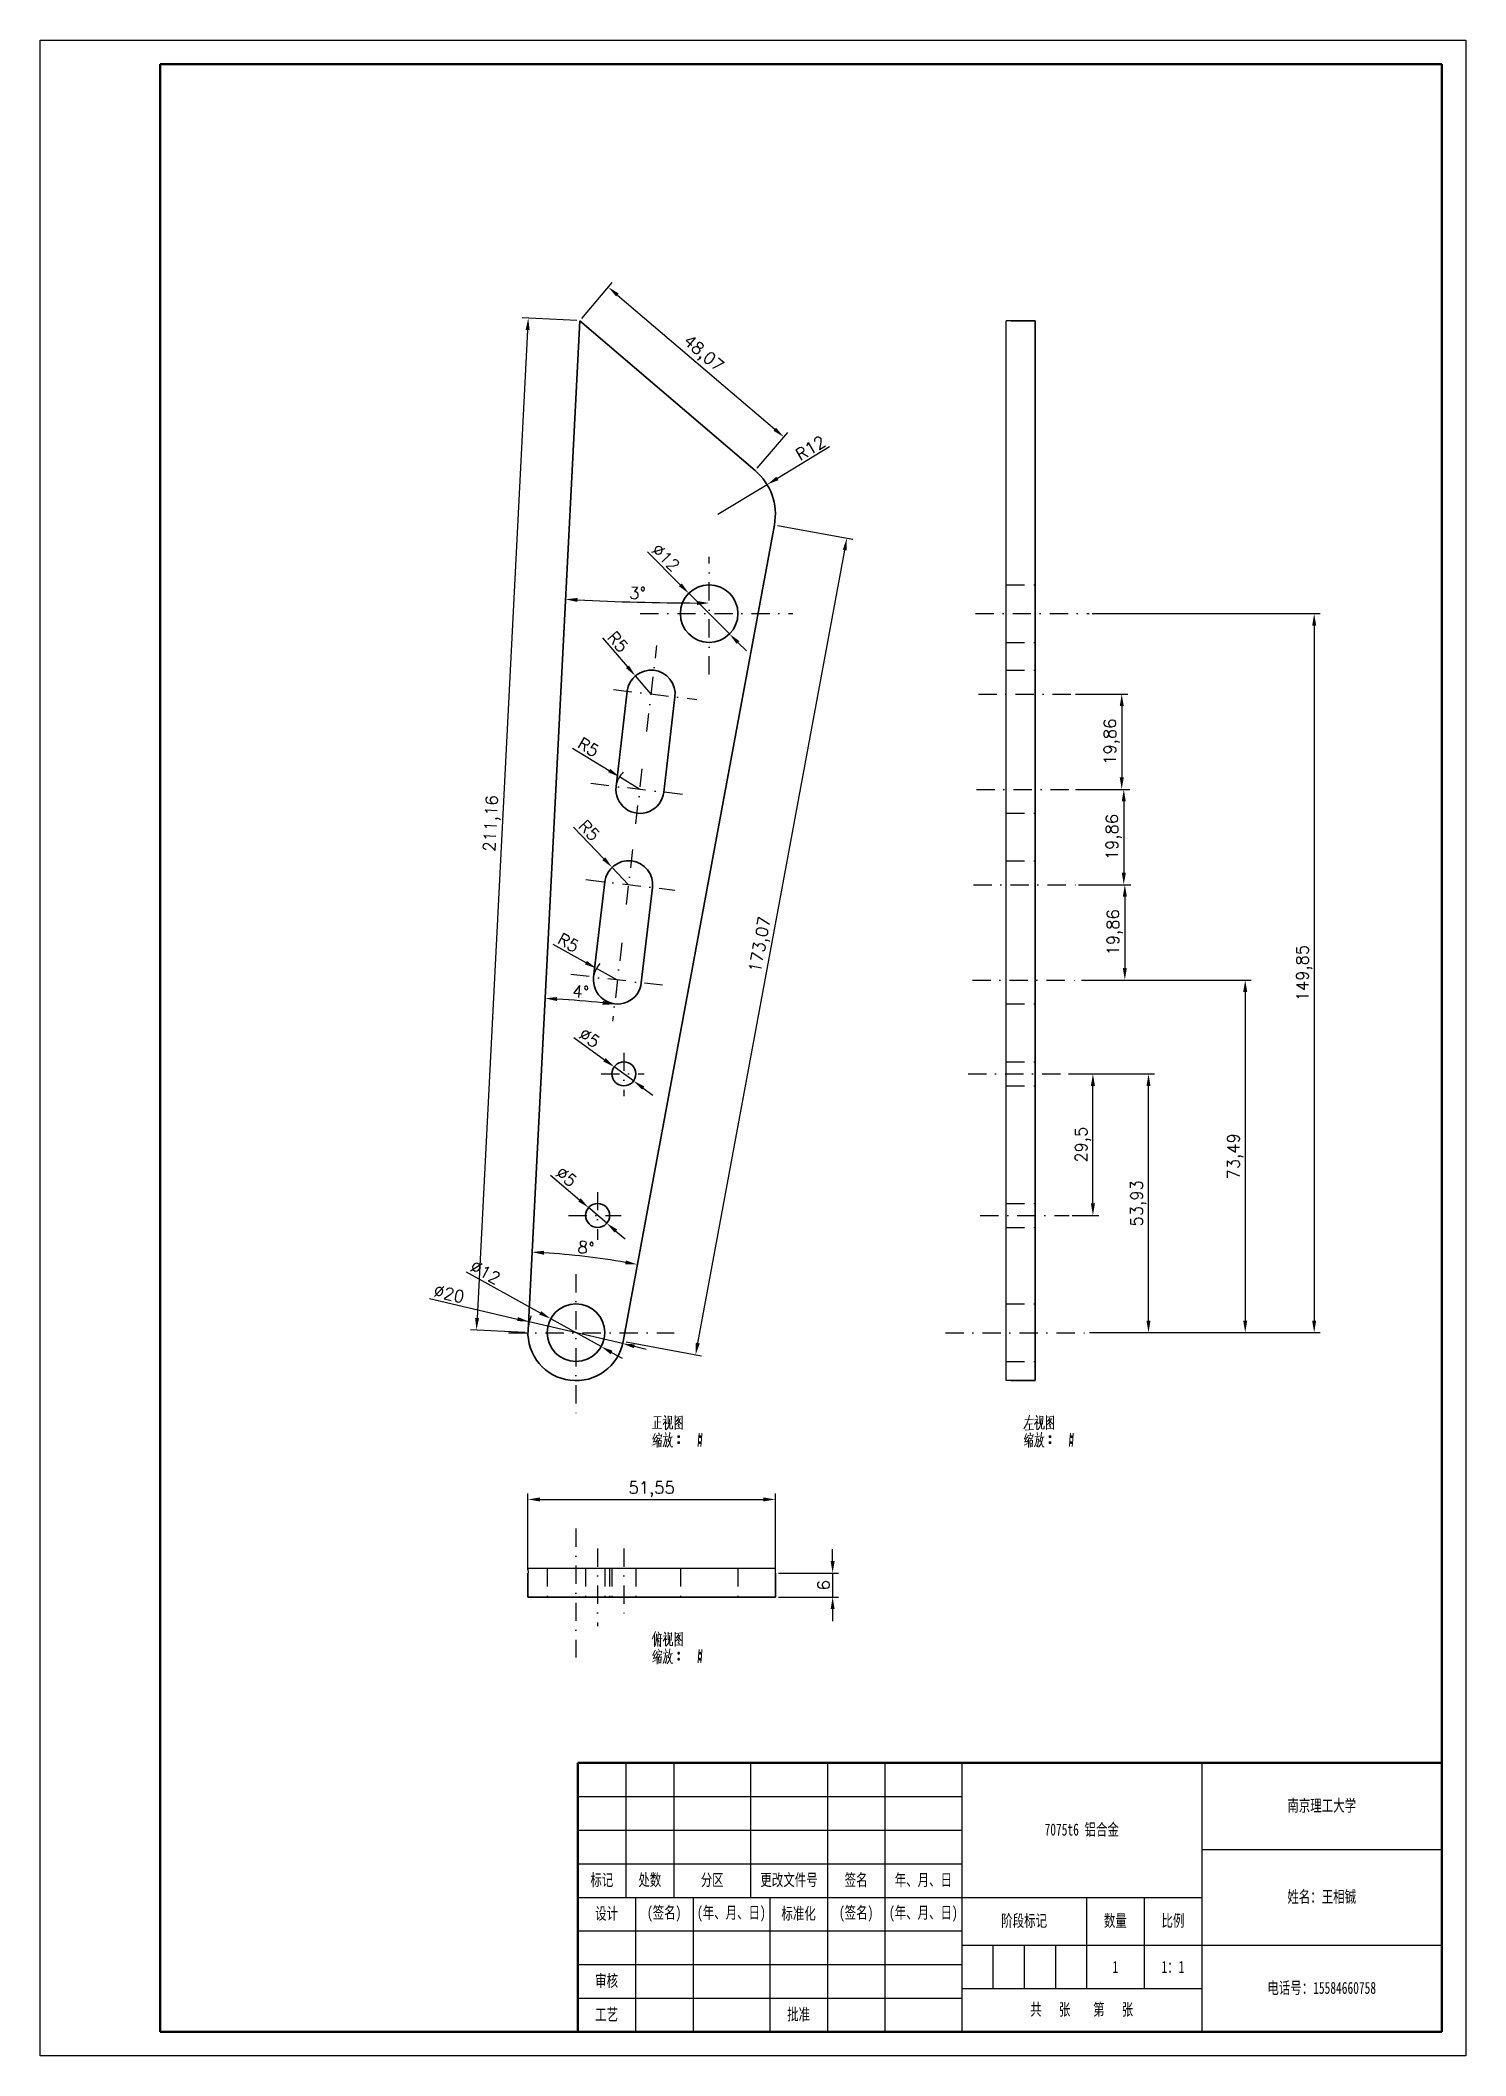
# Model space of a CAD drawing. Header units: millimetres. Extents: x 2279 to 2576, y 934 to 1354.
import ezdxf

# ---------------------------------------------------------------- set-up
doc = ezdxf.new("R2010")
doc.units = ezdxf.units.MM
doc.header["$LTSCALE"] = 0.3
doc.linetypes.add('DASHDOT', pattern=[25.4, 12.7, -6.35, 0, -6.35])
doc.linetypes.add('DASHED', pattern=[19.05, 12.7, -6.35])
for name, color, linetype, lineweight in [('尺寸线', 3, 'Continuous', 25), ('粗实线', 7, 'Continuous', 50), ('细实线', 7, 'Continuous', 25), ('细文本', 7, 'Continuous', 25), ('细点画线', 1, 'DASHDOT', 25), ('虚线', 2, 'DASHED', 25)]:
    doc.layers.add(name, color=color, linetype=linetype, lineweight=lineweight)
doc.styles.add('NUT Standard', font='simfang.ttf', dxfattribs={"width": 0.7, "height": 2.5})
doc.styles.get("Standard").update_dxf_attribs({"font": 'txt', "bigfont": 'gbcbig.shx'})
doc.dimstyles.new('ISO-25', dxfattribs={"dimtxt": 2.5, "dimasz": 2.5, "dimexe": 1.25, "dimexo": 0.625, "dimtad": 1, "dimtxsty": 'Standard', "dimcen": 2.5, "dimadec": 0, "dimazin": 0, "dimtfac": 1, "dimtmove": 0, "dimatfit": 3, "dimfxl": 1, "dimarcsym": 0})

msp = doc.modelspace()

# ---------------------------------------------------------------- texts
at = {"layer": '粗实线', "char_height": 2.5, "attachment_point": 5, "style": 'NUT Standard'}
for s, insert in [('\\pxqc;{\\fFangSong|b0|i0|c134|p49;1}', (2502.709, 952.559)), ('\\pxqc;{\\fFangSong|b0|i0|c134|p49;1：1}', (2514.709, 952.559))]:
    msp.add_mtext_dynamic_manual_height_columns(s, width=12, gutter_width=12.5, heights=[0], dxfattribs=dict(at, insert=insert))
at = {"layer": '粗实线', "char_height": 2.5, "width": 12, "attachment_point": 5, "style": 'NUT Standard'}
for s, insert in [('工艺', (2396.709, 942.559)), ('批准', (2436.709, 942.559))]:
    msp.add_mtext(s, dxfattribs=dict(at, insert=insert))
at = {"layer": '细文本', "char_height": 2.5, "attachment_point": 5, "style": 'NUT Standard'}
for s, insert, width in [('{\\fFangSong|b0|i0|c134|p49;南京理工大学}', (2545.709, 986.059), 50), ('7075t6 铝合金', (2495.709, 981.059), 50), ('标记', (2395.709, 970.559), 10), ('处数', (2405.709, 970.559), 10), ('分区', (2418.709, 970.559), 16), ('更改文件号', (2434.709, 970.559), 16), ('签名', (2448.709, 970.559), 12), ('年、月、日', (2462.709, 970.559), 16), ('姓名：王相铖', (2545.709, 967.059), 50), ('设计', (2396.709, 963.559), 12), ('(签名)', (2408.709, 963.559), 12), ('(年、月、日)', (2422.709, 963.559), 16), ('标准化', (2436.709, 963.559), 12), ('(签名)', (2448.709, 963.559), 12), ('(年、月、日)', (2462.709, 963.559), 16), ('阶段标记', (2483.709, 962.059), 26), ('数量', (2502.709, 962.059), 12), ('比例', (2514.709, 962.059), 12), ('审核', (2396.709, 949.559), 12), ('电话号：15584660758', (2545.709, 948.059), 50), ('共   张    第   张', (2495.709, 943.559), 50)]:
    msp.add_mtext(s, dxfattribs=dict(at, insert=insert, width=width))

# ---------------------------------------------------------------- blocks, each defined once
blk = doc.blocks.new('*D9')
at = {"layer": 'Defpoints', "color": 0, "transparency": 16777216}
for p in [(2385.07, 1087.64), (2395.57, 1081.83)]:
    blk.add_point(p, dxfattribs=at)
at = {"layer": '尺寸线', "color": 0, "lineweight": -2, "transparency": 16777216}
for p, q in [((2367.42, 1097.41), (2382.88, 1088.85)), ((2395.57, 1081.83), (2385.07, 1087.64)), ((2397.75, 1080.62), (2399.94, 1079.41))]:
    blk.add_line(p, q, dxfattribs=at)
at = {"layer": '尺寸线', "color": 0, "transparency": 16777216}
for points in [[(2383.08, 1089.22), (2382.68, 1088.49), (2385.07, 1087.64)], [(2397.95, 1080.98), (2397.55, 1080.25), (2395.57, 1081.83)]]:
    blk.add_solid(points, dxfattribs=at)
at = {"layer": '尺寸线', "color": 0, "transparency": 16777216, "insert": (2371.43, 1097.34), "char_height": 2.5, "attachment_point": 5, "rotation": 331.0283}
blk.add_mtext('∅12', dxfattribs=at)
blk = doc.blocks.new('*D10')
at = {"layer": 'Defpoints', "color": 0, "transparency": 16777216}
for p in [(2392.94, 1110.79), (2396.74, 1107.54)]:
    blk.add_point(p, dxfattribs=at)
at = {"layer": '尺寸线', "color": 0, "lineweight": -2, "transparency": 16777216}
for p, q in [((2385.03, 1117.57), (2391.04, 1112.42)), ((2396.74, 1107.54), (2392.94, 1110.79)), ((2398.64, 1105.91), (2400.54, 1104.28))]:
    blk.add_line(p, q, dxfattribs=at)
at = {"layer": '尺寸线', "color": 0, "transparency": 16777216}
for points in [[(2391.32, 1112.73), (2390.77, 1112.1), (2392.94, 1110.79)], [(2398.91, 1106.23), (2398.37, 1105.59), (2396.74, 1107.54)]]:
    blk.add_solid(points, dxfattribs=at)
at = {"layer": '尺寸线', "color": 0, "transparency": 16777216, "insert": (2388.31, 1117.23), "char_height": 2.5, "attachment_point": 5, "rotation": 319.4003}
blk.add_mtext('∅5', dxfattribs=at)
blk = doc.blocks.new('*D11')
at = {"layer": 'Defpoints', "color": 0, "transparency": 16777216}
for p in [(2398.28, 1140.13), (2402.33, 1137.19)]:
    blk.add_point(p, dxfattribs=at)
at = {"layer": '尺寸线', "color": 0, "lineweight": -2, "transparency": 16777216}
for p, q in [((2389.85, 1146.25), (2396.26, 1141.6)), ((2402.33, 1137.19), (2398.28, 1140.13)), ((2404.35, 1135.72), (2406.37, 1134.26))]:
    blk.add_line(p, q, dxfattribs=at)
at = {"layer": '尺寸线', "color": 0, "transparency": 16777216}
for points in [[(2396.5, 1141.94), (2396.01, 1141.26), (2398.28, 1140.13)], [(2404.59, 1136.06), (2404.11, 1135.39), (2402.33, 1137.19)]]:
    blk.add_solid(points, dxfattribs=at)
at = {"layer": '尺寸线', "color": 0, "transparency": 16777216, "insert": (2393.14, 1146.18), "char_height": 2.5, "attachment_point": 5, "rotation": 324.025}
blk.add_mtext('∅5', dxfattribs=at)
blk = doc.blocks.new('*D12')
at = {"layer": 'Defpoints', "color": 0, "transparency": 16777216}
for p in [(2413.83, 1238.82), (2422.31, 1230.34)]:
    blk.add_point(p, dxfattribs=at)
at = {"layer": '尺寸线', "color": 0, "lineweight": -2, "transparency": 16777216}
for p, q in [((2405.21, 1247.43), (2412.06, 1240.59)), ((2422.31, 1230.34), (2413.83, 1238.82)), ((2424.08, 1228.57), (2425.85, 1226.8))]:
    blk.add_line(p, q, dxfattribs=at)
at = {"layer": '尺寸线', "color": 0, "transparency": 16777216}
for points in [[(2412.35, 1240.89), (2411.76, 1240.3), (2413.83, 1238.82)], [(2424.37, 1228.87), (2423.78, 1228.28), (2422.31, 1230.34)]]:
    blk.add_solid(points, dxfattribs=at)
at = {"layer": '尺寸线', "color": 0, "transparency": 16777216, "insert": (2409.04, 1246.26), "char_height": 2.5, "attachment_point": 5, "rotation": 315.0053}
blk.add_mtext('∅12', dxfattribs=at)
blk = doc.blocks.new('*D14')
at = {"layer": 'Defpoints', "color": 0, "transparency": 16777216}
for p in [(2402.7, 1221.59), (2405.98, 1217.82)]:
    blk.add_point(p, dxfattribs=at)
at = {"layer": '尺寸线', "color": 0, "lineweight": -2, "transparency": 16777216}
for p, q in [((2395.84, 1229.51), (2401.06, 1223.48)), ((2405.98, 1217.82), (2402.7, 1221.59))]:
    blk.add_line(p, q, dxfattribs=at)
at = {"layer": '尺寸线', "color": 0, "transparency": 16777216}
blk.add_solid([(2401.38, 1223.75), (2400.75, 1223.21), (2402.7, 1221.59)], dxfattribs=at)
at = {"layer": '尺寸线', "color": 0, "transparency": 16777216, "insert": (2399.03, 1228.69), "char_height": 2.5, "attachment_point": 5, "rotation": 310.949}
blk.add_mtext('R5', dxfattribs=at)
blk = doc.blocks.new('*D15')
at = {"layer": 'Defpoints', "color": 0, "transparency": 16777216}
for p in [(2397.85, 1181.7), (2401.3, 1178.09)]:
    blk.add_point(p, dxfattribs=at)
at = {"layer": '尺寸线', "color": 0, "lineweight": -2, "transparency": 16777216}
for p, q in [((2389.84, 1190.06), (2396.12, 1183.51)), ((2401.3, 1178.09), (2397.85, 1181.7))]:
    blk.add_line(p, q, dxfattribs=at)
at = {"layer": '尺寸线', "color": 0, "transparency": 16777216}
blk.add_solid([(2396.42, 1183.8), (2395.81, 1183.22), (2397.85, 1181.7)], dxfattribs=at)
at = {"layer": '尺寸线', "color": 0, "transparency": 16777216, "insert": (2393.07, 1189.4), "char_height": 2.5, "attachment_point": 5, "rotation": 313.766}
blk.add_mtext('R5', dxfattribs=at)
blk = doc.blocks.new('*D16')
at = {"layer": 'Defpoints', "color": 0, "transparency": 16777216}
for p in [(2399.38, 1200.57), (2403.64, 1197.95)]:
    blk.add_point(p, dxfattribs=at)
at = {"layer": '尺寸线', "color": 0, "lineweight": -2, "transparency": 16777216}
for p, q in [((2389.62, 1206.57), (2397.25, 1201.88)), ((2403.64, 1197.95), (2399.38, 1200.57))]:
    blk.add_line(p, q, dxfattribs=at)
blk.add_arc((2403.64, 1197.95), 5, 134.115, 166.1257, dxfattribs=at)
at = {"layer": '尺寸线', "color": 0, "transparency": 16777216}
blk.add_solid([(2397.47, 1202.23), (2397.03, 1201.52), (2399.38, 1200.57)], dxfattribs=at)
at = {"layer": '尺寸线', "color": 0, "transparency": 16777216, "insert": (2392.91, 1206.75), "char_height": 2.5, "attachment_point": 5, "rotation": 328.439}
blk.add_mtext('R5', dxfattribs=at)
blk = doc.blocks.new('*D17')
at = {"layer": 'Defpoints', "color": 0, "transparency": 16777216}
for p in [(2394.59, 1160.64), (2398.97, 1158.23)]:
    blk.add_point(p, dxfattribs=at)
at = {"layer": '尺寸线', "color": 0, "lineweight": -2, "transparency": 16777216}
for p, q in [((2385.47, 1165.67), (2392.4, 1161.85)), ((2398.97, 1158.23), (2394.59, 1160.64))]:
    blk.add_line(p, q, dxfattribs=at)
blk.add_arc((2398.97, 1158.23), 5, 136.7945, 166.1257, dxfattribs=at)
at = {"layer": '尺寸线', "color": 0, "transparency": 16777216}
blk.add_solid([(2392.6, 1162.22), (2392.2, 1161.49), (2394.59, 1160.64)], dxfattribs=at)
at = {"layer": '尺寸线', "color": 0, "transparency": 16777216, "insert": (2388.74, 1166.01), "char_height": 2.5, "attachment_point": 5, "rotation": 331.1185}
blk.add_mtext('R5', dxfattribs=at)
blk = doc.blocks.new('*D18')
at = {"layer": 'Defpoints', "color": 0, "transparency": 16777216}
for p in [(2430.15, 1261.47), (2419.87, 1255.28)]:
    blk.add_point(p, dxfattribs=at)
at = {"layer": '尺寸线', "color": 0, "lineweight": -2, "transparency": 16777216}
for p, q in [((2443.18, 1269.31), (2432.29, 1262.75)), ((2419.87, 1255.28), (2430.15, 1261.47))]:
    blk.add_line(p, q, dxfattribs=at)
at = {"layer": '尺寸线', "color": 0, "transparency": 16777216}
blk.add_solid([(2432.08, 1263.11), (2432.51, 1262.4), (2430.15, 1261.47)], dxfattribs=at)
at = {"layer": '尺寸线', "color": 0, "transparency": 16777216, "insert": (2439.18, 1269.09), "char_height": 2.5, "attachment_point": 5, "rotation": 31.0426}
blk.add_mtext('R12', dxfattribs=at)
blk = doc.blocks.new('*D19')
at = {"layer": 'Defpoints', "color": 0, "transparency": 16777216}
for p in [(2391.1, 1295.62), (2369.59, 1085.28), (2380.32, 1084.74)]:
    blk.add_point(p, dxfattribs=at)
at = {"layer": '尺寸线', "color": 0, "lineweight": -2, "transparency": 16777216}
for p, q in [((2380.25, 1293.67), (2369.72, 1087.78)), ((2390.48, 1295.65), (2379.13, 1296.23)), ((2379.69, 1084.77), (2368.34, 1085.35))]:
    blk.add_line(p, q, dxfattribs=at)
at = {"layer": '尺寸线', "color": 0, "transparency": 16777216}
for points in [[(2379.83, 1293.69), (2380.67, 1293.65), (2380.38, 1296.17)], [(2369.3, 1087.8), (2370.14, 1087.76), (2369.59, 1085.28)]]:
    blk.add_solid(points, dxfattribs=at)
at = {"layer": '尺寸线', "color": 0, "transparency": 16777216, "insert": (2372.9, 1190.83), "char_height": 2.5, "attachment_point": 5, "rotation": 87.0725}
blk.add_mtext('211,16', dxfattribs=at)
blk = doc.blocks.new('*D20')
at = {"layer": 'Defpoints', "color": 0, "transparency": 16777216}
for p in [(2380.58, 1087.01), (2400.05, 1082.46)]:
    blk.add_point(p, dxfattribs=at)
at = {"layer": '尺寸线', "color": 0, "lineweight": -2, "transparency": 16777216}
for p, q in [((2359.82, 1091.86), (2378.14, 1087.58)), ((2400.05, 1082.46), (2380.58, 1087.01)), ((2402.49, 1081.89), (2404.92, 1081.32))]:
    blk.add_line(p, q, dxfattribs=at)
blk.add_arc((2390.32, 1084.74), 10, 159.6889, 173.2689, dxfattribs=at)
at = {"layer": '尺寸线', "color": 0, "transparency": 16777216}
for points in [[(2378.24, 1087.98), (2378.05, 1087.17), (2380.58, 1087.01)], [(2402.58, 1082.3), (2402.39, 1081.49), (2400.05, 1082.46)]]:
    blk.add_solid(points, dxfattribs=at)
at = {"layer": '尺寸线', "color": 0, "transparency": 16777216, "insert": (2363.89, 1092.83), "char_height": 2.5, "attachment_point": 5, "rotation": 346.8509}
blk.add_mtext('∅20', dxfattribs=at)
blk = doc.blocks.new('*D21')
at = {"layer": 'Defpoints', "color": 0, "transparency": 16777216}
for p in [(2391.1, 1295.62), (2433.63, 1271.39), (2427.66, 1264.4)]:
    blk.add_point(p, dxfattribs=at)
at = {"layer": '尺寸线', "color": 0, "lineweight": -2, "transparency": 16777216}
for p, q in [((2391.51, 1296.09), (2397.88, 1303.56)), ((2398.97, 1300.98), (2431.73, 1273.02)), ((2428.07, 1264.88), (2434.44, 1272.34))]:
    blk.add_line(p, q, dxfattribs=at)
at = {"layer": '尺寸线', "color": 0, "transparency": 16777216}
for points in [[(2399.24, 1301.3), (2398.7, 1300.67), (2397.07, 1302.61)], [(2432, 1273.33), (2431.46, 1272.7), (2433.63, 1271.39)]]:
    blk.add_solid(points, dxfattribs=at)
at = {"layer": '尺寸线', "color": 0, "transparency": 16777216, "insert": (2416.7, 1288.58), "char_height": 2.5, "attachment_point": 5, "rotation": 319.5076}
blk.add_mtext('48,07', dxfattribs=at)
blk = doc.blocks.new('*D22')
at = {"layer": 'Defpoints', "color": 0, "transparency": 16777216}
for p in [(2431.67, 1253.09), (2446.77, 1250.29), (2400.15, 1082.91)]:
    blk.add_point(p, dxfattribs=at)
at = {"layer": '尺寸线', "color": 0, "lineweight": -2, "transparency": 16777216}
for p, q in [((2432.28, 1252.98), (2448, 1250.07)), ((2415.71, 1082.57), (2446.32, 1247.84)), ((2400.76, 1082.8), (2416.49, 1079.89))]:
    blk.add_line(p, q, dxfattribs=at)
at = {"layer": '尺寸线', "color": 0, "transparency": 16777216}
for points in [[(2445.91, 1247.91), (2446.73, 1247.76), (2446.77, 1250.29)], [(2415.3, 1082.65), (2416.12, 1082.5), (2415.26, 1080.12)]]:
    blk.add_solid(points, dxfattribs=at)
at = {"layer": '尺寸线', "color": 0, "transparency": 16777216, "insert": (2428.97, 1165.58), "char_height": 2.5, "attachment_point": 5, "rotation": 79.5077}
blk.add_mtext('173,07', dxfattribs=at)
blk = doc.blocks.new('*D23')
at = {"layer": 'Defpoints', "color": 0, "transparency": 16777216}
for p in [(2391.1, 1295.62), (2431.67, 1253.09), (2395.84, 1100.13), (2380.33, 1085.28), (2400.15, 1082.91)]:
    blk.add_point(p, dxfattribs=at)
at = {"layer": '尺寸线', "color": 0, "lineweight": -2, "transparency": 16777216}
blk.add_arc((2372.59, 934.11), 167.64, 80.3622, 86.2145, dxfattribs=at)
at = {"layer": '尺寸线', "color": 0, "transparency": 16777216}
for points in [[(2383.63, 1100.97), (2383.68, 1101.8), (2381.16, 1101.53)], [(2400.73, 1099.79), (2400.58, 1098.97), (2403.12, 1098.95)]]:
    blk.add_solid(points, dxfattribs=at)
at = {"layer": '尺寸线', "color": 0, "transparency": 16777216, "insert": (2392.4, 1102.46), "char_height": 2.5, "attachment_point": 5, "rotation": 353.2883}
blk.add_mtext('8°', dxfattribs=at)
blk = doc.blocks.new('*D24')
at = {"layer": 'Defpoints', "color": 0, "transparency": 16777216}
for p in [(2391.1, 1295.62), (2399.88, 1166), (2393.55, 1153.7), (2397.95, 1149.64), (2380.33, 1085.28)]:
    blk.add_point(p, dxfattribs=at)
at = {"layer": '尺寸线', "color": 0, "lineweight": -2, "transparency": 16777216}
blk.add_arc((2372.59, 934.14), 220.55, 83.9371, 86.4195, dxfattribs=at)
at = {"layer": '尺寸线', "color": 0, "transparency": 16777216}
for points in [[(2386.34, 1153.85), (2386.39, 1154.68), (2383.87, 1154.41)], [(2395.93, 1153.88), (2395.84, 1153.05), (2398.37, 1153.18)]]:
    blk.add_solid(points, dxfattribs=at)
at = {"layer": '尺寸线', "color": 0, "transparency": 16777216, "insert": (2391.29, 1155.78), "char_height": 2.5, "attachment_point": 5, "rotation": 355.1783}
blk.add_mtext('4°', dxfattribs=at)
blk = doc.blocks.new('*D25')
at = {"layer": 'Defpoints', "color": 0, "transparency": 16777216}
for p in [(2391.1, 1295.62), (2418.07, 1246.45), (2398.1, 1237.13), (2418.07, 1221.9), (2380.33, 1085.28)]:
    blk.add_point(p, dxfattribs=at)
at = {"layer": '尺寸线', "color": 0, "lineweight": -2, "transparency": 16777216}
blk.add_arc((2418.07, 1822.31), 585.52, 267.3136, 269.75536, dxfattribs=at)
at = {"layer": '尺寸线', "color": 0, "transparency": 16777216}
for points in [[(2390.6, 1237.02), (2390.65, 1237.85), (2388.13, 1237.56)], [(2415.57, 1237.21), (2415.57, 1236.38), (2418.07, 1236.79)]]:
    blk.add_solid(points, dxfattribs=at)
at = {"layer": '尺寸线', "color": 0, "transparency": 16777216, "insert": (2403.14, 1238.86), "char_height": 2.5, "attachment_point": 5, "rotation": 358.5345}
blk.add_mtext('3°', dxfattribs=at)
blk = doc.blocks.new('*D26')
at = {"layer": 'Defpoints', "color": 0, "transparency": 16777216}
for p in [(2497.28, 1234.58), (2496.69, 1084.74), (2544.14, 1084.74)]:
    blk.add_point(p, dxfattribs=at)
at = {"layer": '尺寸线', "color": 0, "lineweight": -2, "transparency": 16777216}
for p, q in [((2497.91, 1234.58), (2545.39, 1234.58)), ((2544.14, 1232.08), (2544.14, 1087.24)), ((2497.32, 1084.74), (2545.39, 1084.74))]:
    blk.add_line(p, q, dxfattribs=at)
at = {"layer": '尺寸线', "color": 0, "transparency": 16777216}
for points in [[(2543.72, 1232.08), (2544.56, 1232.08), (2544.14, 1234.58)], [(2543.72, 1087.24), (2544.56, 1087.24), (2544.14, 1084.74)]]:
    blk.add_solid(points, dxfattribs=at)
at = {"layer": '尺寸线', "color": 0, "transparency": 16777216, "insert": (2542.06, 1159.66), "char_height": 2.5, "attachment_point": 5, "rotation": 90}
blk.add_mtext('149,85', dxfattribs=at)
blk = doc.blocks.new('*D27')
at = {"layer": 'Defpoints', "color": 0, "transparency": 16777216}
for p in [(2493.79, 1217.82), (2493.79, 1197.95), (2504.04, 1197.95)]:
    blk.add_point(p, dxfattribs=at)
at = {"layer": '尺寸线', "color": 0, "lineweight": -2, "transparency": 16777216}
for p, q in [((2494.42, 1217.82), (2505.29, 1217.82)), ((2504.04, 1215.32), (2504.04, 1200.45)), ((2494.42, 1197.95), (2505.29, 1197.95))]:
    blk.add_line(p, q, dxfattribs=at)
at = {"layer": '尺寸线', "color": 0, "transparency": 16777216}
for points in [[(2503.63, 1215.32), (2504.46, 1215.32), (2504.04, 1217.82)], [(2503.63, 1200.45), (2504.46, 1200.45), (2504.04, 1197.95)]]:
    blk.add_solid(points, dxfattribs=at)
at = {"layer": '尺寸线', "color": 0, "transparency": 16777216, "insert": (2501.96, 1207.89), "char_height": 2.5, "attachment_point": 5, "rotation": 90}
blk.add_mtext('19,86', dxfattribs=at)
blk = doc.blocks.new('*D28')
at = {"layer": 'Defpoints', "color": 0, "transparency": 16777216}
for p in [(2493.79, 1197.95), (2494.41, 1178.09), (2504.47, 1178.09)]:
    blk.add_point(p, dxfattribs=at)
at = {"layer": '尺寸线', "color": 0, "lineweight": -2, "transparency": 16777216}
for p, q in [((2494.42, 1197.95), (2505.72, 1197.95)), ((2504.47, 1195.45), (2504.47, 1180.59)), ((2495.04, 1178.09), (2505.72, 1178.09))]:
    blk.add_line(p, q, dxfattribs=at)
at = {"layer": '尺寸线', "color": 0, "transparency": 16777216}
for points in [[(2504.05, 1195.45), (2504.89, 1195.45), (2504.47, 1197.95)], [(2504.05, 1180.59), (2504.89, 1180.59), (2504.47, 1178.09)]]:
    blk.add_solid(points, dxfattribs=at)
at = {"layer": '尺寸线', "color": 0, "transparency": 16777216, "insert": (2502.39, 1188.02), "char_height": 2.5, "attachment_point": 5, "rotation": 90}
blk.add_mtext('19,86', dxfattribs=at)
blk = doc.blocks.new('*D29')
at = {"layer": 'Defpoints', "color": 0, "transparency": 16777216}
for p in [(2494.41, 1178.09), (2495.04, 1158.23), (2504.69, 1158.23)]:
    blk.add_point(p, dxfattribs=at)
at = {"layer": '尺寸线', "color": 0, "lineweight": -2, "transparency": 16777216}
for p, q in [((2495.04, 1178.09), (2505.94, 1178.09)), ((2504.69, 1175.59), (2504.69, 1160.73)), ((2495.66, 1158.23), (2505.94, 1158.23))]:
    blk.add_line(p, q, dxfattribs=at)
at = {"layer": '尺寸线', "color": 0, "transparency": 16777216}
for points in [[(2504.27, 1175.59), (2505.1, 1175.59), (2504.69, 1178.09)], [(2504.27, 1160.73), (2505.1, 1160.73), (2504.69, 1158.23)]]:
    blk.add_solid(points, dxfattribs=at)
at = {"layer": '尺寸线', "color": 0, "transparency": 16777216, "insert": (2502.6, 1168.16), "char_height": 2.5, "attachment_point": 5, "rotation": 90}
blk.add_mtext('19,86', dxfattribs=at)
blk = doc.blocks.new('*D30')
at = {"layer": 'Defpoints', "color": 0, "transparency": 16777216}
for p in [(2495.04, 1158.23), (2496.69, 1084.74), (2529.77, 1084.74)]:
    blk.add_point(p, dxfattribs=at)
at = {"layer": '尺寸线', "color": 0, "lineweight": -2, "transparency": 16777216}
for p, q in [((2495.66, 1158.23), (2531.02, 1158.23)), ((2529.77, 1155.73), (2529.77, 1087.24)), ((2497.32, 1084.74), (2531.02, 1084.74))]:
    blk.add_line(p, q, dxfattribs=at)
at = {"layer": '尺寸线', "color": 0, "transparency": 16777216}
for points in [[(2529.36, 1155.73), (2530.19, 1155.73), (2529.77, 1158.23)], [(2529.36, 1087.24), (2530.19, 1087.24), (2529.77, 1084.74)]]:
    blk.add_solid(points, dxfattribs=at)
at = {"layer": '尺寸线', "color": 0, "transparency": 16777216, "insert": (2527.69, 1121.48), "char_height": 2.5, "attachment_point": 5, "rotation": 90}
blk.add_mtext('73,49', dxfattribs=at)
blk = doc.blocks.new('*D31')
at = {"layer": 'Defpoints', "color": 0, "transparency": 16777216}
for p in [(2492.29, 1138.66), (2509.62, 1138.66), (2496.69, 1084.74)]:
    blk.add_point(p, dxfattribs=at)
at = {"layer": '尺寸线', "color": 0, "lineweight": -2, "transparency": 16777216}
for p, q in [((2492.92, 1138.66), (2510.87, 1138.66)), ((2509.62, 1087.24), (2509.62, 1136.16)), ((2497.32, 1084.74), (2510.87, 1084.74))]:
    blk.add_line(p, q, dxfattribs=at)
at = {"layer": '尺寸线', "color": 0, "transparency": 16777216}
for points in [[(2509.2, 1136.16), (2510.03, 1136.16), (2509.62, 1138.66)], [(2509.2, 1087.24), (2510.03, 1087.24), (2509.62, 1084.74)]]:
    blk.add_solid(points, dxfattribs=at)
at = {"layer": '尺寸线', "color": 0, "transparency": 16777216, "insert": (2507.53, 1111.7), "char_height": 2.5, "attachment_point": 5, "rotation": 90}
blk.add_mtext('53,93', dxfattribs=at)
blk = doc.blocks.new('*D32')
at = {"layer": 'Defpoints', "color": 0, "transparency": 16777216}
for p in [(2492.29, 1138.66), (2498.04, 1138.66), (2493.07, 1109.16)]:
    blk.add_point(p, dxfattribs=at)
at = {"layer": '尺寸线', "color": 0, "lineweight": -2, "transparency": 16777216}
for p, q in [((2492.92, 1138.66), (2499.29, 1138.66)), ((2498.04, 1111.66), (2498.04, 1136.16)), ((2493.7, 1109.16), (2499.29, 1109.16))]:
    blk.add_line(p, q, dxfattribs=at)
at = {"layer": '尺寸线', "color": 0, "transparency": 16777216}
for points in [[(2497.62, 1136.16), (2498.46, 1136.16), (2498.04, 1138.66)], [(2497.62, 1111.66), (2498.46, 1111.66), (2498.04, 1109.16)]]:
    blk.add_solid(points, dxfattribs=at)
at = {"layer": '尺寸线', "color": 0, "transparency": 16777216, "insert": (2495.96, 1123.91), "char_height": 2.5, "attachment_point": 5, "rotation": 90}
blk.add_mtext('29,5', dxfattribs=at)
blk = doc.blocks.new('*D33')
at = {"layer": 'Defpoints', "color": 0, "transparency": 16777216}
for p in [(2431.87, 1034.62), (2431.87, 1029.62), (2443.8, 1029.62)]:
    blk.add_point(p, dxfattribs=at)
at = {"layer": '尺寸线', "color": 0, "lineweight": -2, "transparency": 16777216}
for p, q in [((2443.8, 1037.12), (2443.8, 1039.62)), ((2432.49, 1034.62), (2445.05, 1034.62)), ((2443.8, 1034.62), (2443.8, 1029.62)), ((2432.49, 1029.62), (2445.05, 1029.62)), ((2443.8, 1027.12), (2443.8, 1024.62))]:
    blk.add_line(p, q, dxfattribs=at)
at = {"layer": '尺寸线', "color": 0, "transparency": 16777216}
for points in [[(2443.39, 1037.12), (2444.22, 1037.12), (2443.8, 1034.62)], [(2443.39, 1027.12), (2444.22, 1027.12), (2443.8, 1029.62)]]:
    blk.add_solid(points, dxfattribs=at)
at = {"layer": '尺寸线', "color": 0, "transparency": 16777216, "insert": (2441.93, 1032.12), "char_height": 2.5, "attachment_point": 5, "rotation": 90}
blk.add_mtext('6', dxfattribs=at)
blk = doc.blocks.new('*D34')
at = {"layer": 'Defpoints', "color": 0, "transparency": 16777216}
for p in [(2431.87, 1049.98), (2380.32, 1034.62), (2431.87, 1034.62)]:
    blk.add_point(p, dxfattribs=at)
at = {"layer": '尺寸线', "color": 0, "lineweight": -2, "transparency": 16777216}
for p, q in [((2380.32, 1035.24), (2380.32, 1051.23)), ((2431.87, 1035.24), (2431.87, 1051.23)), ((2382.82, 1049.98), (2429.37, 1049.98))]:
    blk.add_line(p, q, dxfattribs=at)
at = {"layer": '尺寸线', "color": 0, "transparency": 16777216}
for points in [[(2382.82, 1050.4), (2382.82, 1049.56), (2380.32, 1049.98)], [(2429.37, 1050.4), (2429.37, 1049.56), (2431.87, 1049.98)]]:
    blk.add_solid(points, dxfattribs=at)
at = {"layer": '尺寸线', "color": 0, "transparency": 16777216, "insert": (2406.09, 1052.06), "char_height": 2.5, "attachment_point": 5}
blk.add_mtext('51,55', dxfattribs=at)

# ---------------------------------------------------------------- dimensions: what is measured, and where the dimension line sits
at = {"layer": '尺寸线'}
for p1, p2, distance, picture, middle in [((2391.101, 1295.619), (2427.659, 1264.403), 9.19, '*D21', (2416.701, 1288.585)), ((2391.101, 1295.619), (2380.317, 1084.735), -10.738, '*D19', (2372.904, 1190.832)), ((2400.149, 1082.914), (2431.666, 1253.092), -15.365, '*D22', (2428.967, 1165.585))]:
    dim = msp.add_aligned_dim(p1=p1, p2=p2, distance=distance, dimstyle='ISO-25', dxfattribs=at)
    dim.commit()
    dim.dimension.update_dxf_attribs({"geometry": picture, "text_midpoint": middle})
for base, line2, picture, middle in [((2395.841, 1100.13), ((2400.149, 1082.914), (2431.666, 1253.092)), '*D23', (2392.403, 1102.464)), ((2393.548, 1153.698), ((2399.88, 1165.996), (2397.955, 1149.636)), '*D24', (2391.289, 1155.783)), ((2398.103, 1237.133), ((2418.068, 1221.896), (2418.068, 1246.451)), '*D25', (2403.141, 1238.859))]:
    dim = msp.add_angular_dim_2l(base=base, line1=((2391.101, 1295.619), (2380.332, 1085.285)), line2=line2, dimstyle='ISO-25', dxfattribs=at)
    dim.commit()
    dim.dimension.update_dxf_attribs({"geometry": picture, "text_midpoint": middle})
for center, mpoint, picture, middle in [((2419.867, 1255.278), (2430.149, 1261.466), '*D18', (2440.148, 1267.484)), ((2405.979, 1217.817), (2402.702, 1221.593), '*D14', (2397.61, 1227.461)), ((2403.641, 1197.954), (2399.381, 1200.571), '*D16', (2391.925, 1205.151)), ((2401.304, 1178.091), (2397.845, 1181.702), '*D15', (2391.714, 1188.103))]:
    dim = msp.add_radius_dim(center=center, mpoint=mpoint, dimstyle='ISO-25', dxfattribs=at)
    dim.commit()
    dim.dimension.update_dxf_attribs({"geometry": picture, "text_midpoint": middle, "dimtype": 164})
for p1, p2, picture, middle in [((2422.311, 1230.34), (2413.825, 1238.824), '*D12', (2407.718, 1244.931)), ((2395.566, 1081.829), (2385.067, 1087.642), '*D9', (2370.52, 1095.696)), ((2400.054, 1082.461), (2380.579, 1087.01), '*D20', (2363.468, 1091.008))]:
    dim = msp.add_diameter_dim_2p(p1=p1, p2=p2, dimstyle='ISO-25', dxfattribs=at)
    dim.commit()
    dim.dimension.update_dxf_attribs({"geometry": picture, "text_midpoint": middle, "dimtype": 163})
for base, p1, p2, picture, middle in [((2544.139, 1084.735), (2497.284, 1234.582), (2496.692, 1084.735), '*D26', (2542.056, 1159.659)), ((2504.042, 1197.954), (2493.792, 1217.817), (2493.792, 1197.954), '*D27', (2501.959, 1207.885)), ((2504.471, 1178.091), (2493.792, 1197.954), (2494.413, 1178.091), '*D28', (2502.388, 1188.023)), ((2504.686, 1158.228), (2494.413, 1178.091), (2495.038, 1158.228), '*D29', (2502.602, 1168.16)), ((2529.773, 1084.735), (2495.038, 1158.228), (2496.692, 1084.735), '*D30', (2527.69, 1121.482)), ((2509.617, 1138.662), (2496.692, 1084.735), (2492.295, 1138.662), '*D31', (2507.534, 1111.699)), ((2498.038, 1138.662), (2493.074, 1109.164), (2492.295, 1138.662), '*D32', (2495.955, 1123.913))]:
    dim = msp.add_linear_dim(base=base, p1=p1, p2=p2, angle=90, dimstyle='ISO-25', dxfattribs=at)
    dim.commit()
    dim.dimension.update_dxf_attribs({"geometry": picture, "text_midpoint": middle})
dim = msp.add_radius_dim(center=(2398.966, 1158.228), mpoint=(2394.588, 1160.643), dimstyle='ISO-25', dxfattribs=at)
dim.commit()
dim.dimension.update_dxf_attribs({"geometry": '*D17', "text_midpoint": (2388.744, 1166.008)})
for p1, p2, picture, middle in [((2402.327, 1137.193), (2398.281, 1140.131), '*D11', (2393.144, 1146.176)), ((2396.739, 1107.537), (2392.943, 1110.791), '*D10', (2388.31, 1117.231))]:
    dim = msp.add_diameter_dim_2p(p1=p1, p2=p2, dimstyle='ISO-25', dxfattribs=at)
    dim.commit()
    dim.dimension.update_dxf_attribs({"geometry": picture, "text_midpoint": middle})
dim = msp.add_linear_dim(base=(2431.867, 1049.98), p1=(2380.317, 1034.618), p2=(2431.867, 1034.618), dimstyle='ISO-25', dxfattribs=at)
dim.commit()
dim.dimension.update_dxf_attribs({"geometry": '*D34', "text_midpoint": (2406.092, 1052.063)})
dim = msp.add_linear_dim(base=(2443.803, 1029.618), p1=(2431.867, 1034.618), p2=(2431.867, 1029.618), angle=90, text='6', dimstyle='ISO-25', dxfattribs=at)
dim.commit()
dim.dimension.update_dxf_attribs({"geometry": '*D33', "text_midpoint": (2441.928, 1032.118)})

# ---------------------------------------------------------------- linework, layer by layer
for p, q in [((2278.709, 934.059), (2278.709, 1354.059)), ((2278.709, 1354.059), (2575.709, 1354.059)), ((2575.709, 1354.059), (2575.709, 934.059)), ((2570.709, 1023.059), (2570.709, 939.059)), ((2575.709, 934.059), (2278.709, 934.059))]:
    msp.add_line(p, q)
at = {"color": 7, "lineweight": 35}
for p, q in [((2391.101, 1295.619), (2380.332, 1085.285)), ((2427.659, 1264.403), (2391.101, 1295.619)), ((2480.985, 1295.619), (2485.985, 1295.619)), ((2485.985, 1295.619), (2485.985, 1085.285)), ((2400.149, 1082.914), (2431.666, 1253.092)), ((2401.013, 1218.401), (2398.676, 1198.538)), ((2410.945, 1217.233), (2408.607, 1197.37)), ((2396.338, 1178.676), (2394, 1158.813)), ((2406.269, 1177.507), (2403.932, 1157.644)), ((2485.985, 1074.735), (2485.985, 1085.285)), ((2480.985, 1074.735), (2485.985, 1074.735)), ((2380.317, 1034.618), (2380.332, 1034.618)), ((2380.317, 1034.618), (2380.317, 1029.618)), ((2431.867, 1034.618), (2431.867, 1029.618)), ((2380.317, 1029.618), (2380.332, 1029.618)), ((2391.101, 1029.618), (2380.332, 1029.618)), ((2427.659, 1029.618), (2391.101, 1029.618)), ((2427.659, 1029.618), (2431.867, 1029.618))]:
    msp.add_line(p, q, dxfattribs=at)
at = {"color": 7, "lineweight": 13}
msp.add_line((2380.332, 1034.618), (2380.332, 1029.618), dxfattribs=at)
for points in [[(2406.547, 1067.175), (2408.052, 1067.245)], [(2407.317, 1067.175), (2407.317, 1066.02), (2407.317, 1064.83)], [(2408.787, 1067.455), (2409.067, 1067.035)], [(2409.557, 1067.42), (2409.557, 1065.74)], [(2410.222, 1067.245), (2409.557, 1067.175)], [(2409.872, 1066.825), (2409.767, 1065.775)], [(2410.152, 1065.67), (2410.222, 1067.35)], [(2410.992, 1067.455), (2410.992, 1065.985), (2410.992, 1064.48)], [(2410.992, 1067.42), (2410.992, 1066.02), (2410.992, 1064.62)], [(2412.462, 1067.28), (2410.992, 1067.14)], [(2411.762, 1067), (2411.202, 1066.195)], [(2411.762, 1066.23), (2412.112, 1066.86)], [(2412.427, 1064.655), (2412.427, 1066.02), (2412.462, 1067.42)], [(2484.85, 1067.56), (2484.64, 1066.615)], [(2486.18, 1067.455), (2486.46, 1067.035)], [(2486.95, 1067.42), (2486.95, 1065.74)], [(2487.615, 1067.245), (2486.95, 1067.175)], [(2487.265, 1066.825), (2487.16, 1065.775)], [(2487.545, 1065.67), (2487.615, 1067.35)], [(2488.385, 1067.455), (2488.385, 1065.985), (2488.385, 1064.48)], [(2488.385, 1067.42), (2488.385, 1066.02), (2488.385, 1064.62)], [(2489.855, 1067.28), (2488.385, 1067.14)], [(2489.155, 1067), (2488.595, 1066.195)], [(2489.155, 1066.23), (2489.505, 1066.86)], [(2489.82, 1064.655), (2489.82, 1066.02), (2489.855, 1067.42)], [(2406.267, 1064.76), (2408.227, 1064.865)], [(2406.757, 1062.695), (2406.337, 1062.555)], [(2406.827, 1063.71), (2406.372, 1062.625)], [(2406.897, 1062.94), (2406.442, 1061.925)], [(2406.827, 1066.37), (2406.827, 1064.795)], [(2407.142, 1063.395), (2407.037, 1062.835)], [(2407.142, 1063.255), (2408.192, 1063.395)], [(2407.387, 1062.975), (2407.212, 1062.415)], [(2407.317, 1066.055), (2407.947, 1066.125)], [(2407.457, 1062.695), (2408.157, 1062.8)], [(2407.527, 1063.885), (2407.702, 1063.5)], [(2407.772, 1062.73), (2407.702, 1062.17)], [(2408.227, 1063.5), (2408.087, 1063.045)], [(2409.137, 1066.79), (2408.962, 1066.3), (2408.472, 1065.565)], [(2408.997, 1063.115), (2408.892, 1062.205), (2408.787, 1061.785), (2408.472, 1060.91)], [(2408.507, 1066.58), (2409.067, 1066.65)], [(2408.507, 1063.045), (2409.557, 1063.185)], [(2409.312, 1062.625), (2409.207, 1061.785), (2409.067, 1060.945), (2408.857, 1061.225)], [(2408.962, 1066.3), (2408.962, 1064.515)], [(2408.962, 1066.125), (2409.277, 1065.81)], [(2408.997, 1063.955), (2409.102, 1063.395)], [(2409.067, 1064.515), (2409.347, 1064.795)], [(2409.347, 1064.795), (2409.592, 1065.145)], [(2409.697, 1062.625), (2409.522, 1062.065)], [(2409.767, 1065.775), (2409.592, 1065.145)], [(2409.837, 1063.255), (2409.697, 1062.625)], [(2409.767, 1062.87), (2410.467, 1063.01)], [(2409.907, 1063.99), (2409.837, 1063.255)], [(2409.907, 1064.795), (2409.907, 1065.88)], [(2410.047, 1064.69), (2409.907, 1064.795)], [(2410.187, 1062.94), (2409.977, 1061.995)], [(2410.467, 1064.69), (2410.047, 1064.69)], [(2410.467, 1065.32), (2410.467, 1064.69)], [(2410.992, 1064.725), (2412.357, 1064.83)], [(2411.062, 1065.53), (2411.552, 1065.95)], [(2411.517, 1066.44), (2412.217, 1065.705)], [(2411.517, 1065.355), (2411.867, 1064.97)], [(2411.517, 1063.08), (2411.902, 1063.08)], [(2411.552, 1066.65), (2412.007, 1066.72)], [(2411.552, 1065.95), (2411.762, 1066.23)], [(2411.552, 1063.185), (2411.867, 1063.185)], [(2411.552, 1062.94), (2411.867, 1062.94)], [(2411.622, 1065.74), (2411.867, 1065.46)], [(2412.217, 1065.705), (2412.392, 1065.74)], [(2412.427, 1064.55), (2412.427, 1064.655), (2412.357, 1064.83)], [(2415.962, 1063.815), (2415.857, 1062.415), (2415.752, 1061.015)], [(2415.962, 1063.08), (2416.347, 1063.08)], [(2415.997, 1063.185), (2416.312, 1063.185)], [(2415.997, 1062.94), (2416.312, 1062.94)], [(2416.557, 1063.815), (2416.452, 1062.415), (2416.347, 1061.015)], [(2484.185, 1065.565), (2483.625, 1064.69)], [(2484.15, 1062.695), (2483.73, 1062.555)], [(2484.22, 1063.71), (2483.765, 1062.625)], [(2483.835, 1066.545), (2485.655, 1066.685)], [(2484.29, 1062.94), (2483.835, 1061.925)], [(2483.94, 1064.445), (2485.655, 1064.55)], [(2484.64, 1066.615), (2484.185, 1065.565)], [(2484.325, 1065.635), (2485.41, 1065.74)], [(2484.535, 1063.395), (2484.43, 1062.835)], [(2484.535, 1063.255), (2485.585, 1063.395)], [(2484.78, 1062.975), (2484.605, 1062.415)], [(2484.85, 1065.67), (2484.815, 1064.48)], [(2484.85, 1062.695), (2485.55, 1062.8)], [(2484.92, 1063.885), (2485.095, 1063.5)], [(2485.165, 1062.73), (2485.095, 1062.17)], [(2485.62, 1063.5), (2485.48, 1063.045)], [(2486.53, 1066.79), (2486.355, 1066.3), (2485.865, 1065.565)], [(2486.39, 1063.115), (2486.285, 1062.205), (2486.18, 1061.785), (2485.865, 1060.91)], [(2485.9, 1066.58), (2486.46, 1066.65)], [(2485.9, 1063.045), (2486.95, 1063.185)], [(2486.705, 1062.625), (2486.6, 1061.785), (2486.46, 1060.945), (2486.25, 1061.225)], [(2486.355, 1066.3), (2486.355, 1064.515)], [(2486.355, 1066.125), (2486.67, 1065.81)], [(2486.39, 1063.955), (2486.495, 1063.395)], [(2486.46, 1064.515), (2486.74, 1064.795)], [(2486.74, 1064.795), (2486.985, 1065.145)], [(2487.09, 1062.625), (2486.915, 1062.065)], [(2487.16, 1065.775), (2486.985, 1065.145)], [(2487.23, 1063.255), (2487.09, 1062.625)], [(2487.16, 1062.87), (2487.86, 1063.01)], [(2487.3, 1063.99), (2487.23, 1063.255)], [(2487.3, 1064.795), (2487.3, 1065.88)], [(2487.44, 1064.69), (2487.3, 1064.795)], [(2487.58, 1062.94), (2487.37, 1061.995)], [(2487.86, 1064.69), (2487.44, 1064.69)], [(2487.86, 1065.32), (2487.86, 1064.69)], [(2488.385, 1064.725), (2489.75, 1064.83)], [(2488.455, 1065.53), (2488.945, 1065.95)], [(2488.91, 1066.44), (2489.61, 1065.705)], [(2488.91, 1065.355), (2489.26, 1064.97)], [(2488.91, 1063.08), (2489.295, 1063.08)], [(2488.945, 1066.65), (2489.4, 1066.72)], [(2488.945, 1065.95), (2489.155, 1066.23)], [(2488.945, 1063.185), (2489.26, 1063.185)], [(2488.945, 1062.94), (2489.26, 1062.94)], [(2489.015, 1065.74), (2489.26, 1065.46)], [(2489.61, 1065.705), (2489.785, 1065.74)], [(2489.82, 1064.55), (2489.82, 1064.655), (2489.75, 1064.83)], [(2493.355, 1063.815), (2493.25, 1062.415), (2493.145, 1061.015)], [(2493.355, 1063.08), (2493.74, 1063.08)], [(2493.39, 1063.185), (2493.705, 1063.185)], [(2493.39, 1062.94), (2493.705, 1062.94)], [(2493.95, 1063.815), (2493.845, 1062.415), (2493.74, 1061.015)], [(2406.302, 1061.26), (2407.002, 1061.645)], [(2406.407, 1061.925), (2406.932, 1062.1)], [(2407.212, 1062.415), (2406.897, 1061.925)], [(2407.247, 1062.485), (2407.247, 1060.77)], [(2407.527, 1062.275), (2407.562, 1060.875)], [(2407.527, 1062.17), (2408.052, 1062.24)], [(2407.562, 1061.61), (2407.947, 1061.68)], [(2408.017, 1061.12), (2407.597, 1061.05)], [(2408.087, 1062.345), (2408.017, 1060.945)], [(2408.927, 1062.45), (2409.312, 1062.52)], [(2409.697, 1061.365), (2409.312, 1060.84)], [(2409.627, 1062.38), (2410.187, 1060.945)], [(2409.977, 1061.995), (2409.697, 1061.365)], [(2410.187, 1060.945), (2410.502, 1060.945)], [(2411.517, 1061.82), (2411.902, 1061.82)], [(2411.552, 1061.925), (2411.867, 1061.925)], [(2411.552, 1061.68), (2411.867, 1061.68)], [(2415.962, 1061.82), (2416.347, 1061.82)], [(2415.997, 1061.925), (2416.312, 1061.925)], [(2415.997, 1061.68), (2416.312, 1061.68)], [(2483.695, 1061.26), (2484.395, 1061.645)], [(2483.8, 1061.925), (2484.325, 1062.1)], [(2484.605, 1062.415), (2484.29, 1061.925)], [(2484.64, 1062.485), (2484.64, 1060.77)], [(2484.92, 1062.275), (2484.955, 1060.875)], [(2484.92, 1062.17), (2485.445, 1062.24)], [(2484.955, 1061.61), (2485.34, 1061.68)], [(2485.41, 1061.12), (2484.99, 1061.05)], [(2485.48, 1062.345), (2485.41, 1060.945)], [(2486.32, 1062.45), (2486.705, 1062.52)], [(2487.09, 1061.365), (2486.705, 1060.84)], [(2487.02, 1062.38), (2487.58, 1060.945)], [(2487.37, 1061.995), (2487.09, 1061.365)], [(2487.58, 1060.945), (2487.895, 1060.945)], [(2488.91, 1061.82), (2489.295, 1061.82)], [(2488.945, 1061.925), (2489.26, 1061.925)], [(2488.945, 1061.68), (2489.26, 1061.68)], [(2493.355, 1061.82), (2493.74, 1061.82)], [(2493.39, 1061.925), (2493.705, 1061.925)], [(2493.39, 1061.68), (2493.705, 1061.68)], [(2406.897, 1022.443), (2406.197, 1020.833)], [(2406.652, 1021.778), (2406.652, 1020.553), (2406.652, 1019.293)], [(2407.037, 1020.658), (2406.932, 1020.028)], [(2407.072, 1021.953), (2407.037, 1020.658)], [(2407.072, 1021.708), (2408.192, 1021.883)], [(2407.352, 1021.078), (2407.107, 1020.623)], [(2407.457, 1021.603), (2407.352, 1021.078)], [(2407.352, 1021.078), (2407.352, 1019.328)], [(2407.457, 1022.408), (2407.667, 1021.918)], [(2407.457, 1020.903), (2408.262, 1021.043)], [(2407.527, 1020.658), (2407.667, 1020.238)], [(2407.912, 1021.708), (2407.912, 1020.518), (2407.912, 1019.293)], [(2409.137, 1021.673), (2408.962, 1021.183), (2408.472, 1020.448)], [(2408.507, 1021.463), (2409.067, 1021.533)], [(2408.787, 1022.338), (2409.067, 1021.918)], [(2408.962, 1021.183), (2408.962, 1019.398)], [(2408.962, 1021.008), (2409.277, 1020.693)], [(2409.557, 1022.303), (2409.557, 1020.623)], [(2410.222, 1022.128), (2409.557, 1022.058)], [(2409.767, 1020.658), (2409.592, 1020.028)], [(2409.872, 1021.708), (2409.767, 1020.658)], [(2409.907, 1019.678), (2409.907, 1020.763)], [(2410.152, 1020.553), (2410.222, 1022.233)], [(2410.992, 1022.338), (2410.992, 1020.868), (2410.992, 1019.363)], [(2410.992, 1022.303), (2410.992, 1020.903), (2410.992, 1019.503)], [(2412.462, 1022.163), (2410.992, 1022.023)], [(2411.062, 1020.413), (2411.552, 1020.833)], [(2411.762, 1021.883), (2411.202, 1021.078)], [(2411.517, 1021.323), (2412.217, 1020.588)], [(2411.552, 1021.533), (2412.007, 1021.603)], [(2411.552, 1020.833), (2411.762, 1021.113)], [(2411.622, 1020.623), (2411.867, 1020.343)], [(2411.762, 1021.113), (2412.112, 1021.743)], [(2412.217, 1020.588), (2412.392, 1020.623)], [(2412.427, 1019.538), (2412.427, 1020.903), (2412.462, 1022.303)], [(2406.302, 1016.143), (2407.002, 1016.528)], [(2406.757, 1017.578), (2406.337, 1017.438)], [(2406.827, 1018.593), (2406.372, 1017.508)], [(2406.407, 1016.808), (2406.932, 1016.983)], [(2406.897, 1017.823), (2406.442, 1016.808)], [(2406.932, 1020.028), (2406.757, 1019.398)], [(2407.212, 1017.298), (2406.897, 1016.808)], [(2407.142, 1018.278), (2407.037, 1017.718)], [(2407.142, 1018.138), (2408.192, 1018.278)], [(2407.387, 1017.858), (2407.212, 1017.298)], [(2407.247, 1017.368), (2407.247, 1015.653)], [(2407.457, 1017.578), (2408.157, 1017.683)], [(2407.527, 1018.768), (2407.702, 1018.383)], [(2407.527, 1017.158), (2407.562, 1015.758)], [(2407.527, 1017.053), (2408.052, 1017.123)], [(2407.562, 1016.493), (2407.947, 1016.563)], [(2407.912, 1019.293), (2407.632, 1019.748)], [(2407.772, 1017.613), (2407.702, 1017.053)], [(2408.087, 1017.228), (2408.017, 1015.828)], [(2408.227, 1018.383), (2408.087, 1017.928)], [(2408.997, 1017.998), (2408.892, 1017.088), (2408.787, 1016.668), (2408.472, 1015.793)], [(2408.507, 1017.928), (2409.557, 1018.068)], [(2409.312, 1017.508), (2409.207, 1016.668), (2409.067, 1015.828), (2408.857, 1016.108)], [(2408.927, 1017.333), (2409.312, 1017.403)], [(2408.997, 1018.838), (2409.102, 1018.278)], [(2409.067, 1019.398), (2409.347, 1019.678)], [(2409.347, 1019.678), (2409.592, 1020.028)], [(2409.697, 1017.508), (2409.522, 1016.948)], [(2409.627, 1017.263), (2410.187, 1015.828)], [(2409.837, 1018.138), (2409.697, 1017.508)], [(2409.977, 1016.878), (2409.697, 1016.248)], [(2409.767, 1017.753), (2410.467, 1017.893)], [(2409.907, 1018.873), (2409.837, 1018.138)], [(2410.047, 1019.573), (2409.907, 1019.678)], [(2410.187, 1017.823), (2409.977, 1016.878)], [(2410.467, 1019.573), (2410.047, 1019.573)], [(2410.467, 1020.203), (2410.467, 1019.573)], [(2410.992, 1019.608), (2412.357, 1019.713)], [(2411.517, 1020.238), (2411.867, 1019.853)], [(2411.517, 1017.963), (2411.902, 1017.963)], [(2411.517, 1016.703), (2411.902, 1016.703)], [(2411.552, 1018.068), (2411.867, 1018.068)], [(2411.552, 1017.823), (2411.867, 1017.823)], [(2411.552, 1016.808), (2411.867, 1016.808)], [(2411.552, 1016.563), (2411.867, 1016.563)], [(2412.427, 1019.433), (2412.427, 1019.538), (2412.357, 1019.713)], [(2415.962, 1018.698), (2415.857, 1017.298), (2415.752, 1015.898)], [(2415.962, 1017.963), (2416.347, 1017.963)], [(2415.962, 1016.703), (2416.347, 1016.703)], [(2415.997, 1018.068), (2416.312, 1018.068)], [(2415.997, 1017.823), (2416.312, 1017.823)], [(2415.997, 1016.808), (2416.312, 1016.808)], [(2415.997, 1016.563), (2416.312, 1016.563)], [(2416.557, 1018.698), (2416.452, 1017.298), (2416.347, 1015.898)], [(2408.017, 1016.003), (2407.597, 1015.933)], [(2409.697, 1016.248), (2409.312, 1015.723)], [(2410.187, 1015.828), (2410.502, 1015.828)]]:
    msp.add_lwpolyline(points, dxfattribs=at)
for points in [[(2411.622, 1062.87), (2411.797, 1062.87), (2411.902, 1062.975), (2411.902, 1063.15), (2411.797, 1063.255), (2411.622, 1063.255), (2411.517, 1063.15), (2411.517, 1062.975)], [(2416.067, 1062.87), (2416.242, 1062.87), (2416.347, 1062.975), (2416.347, 1063.15), (2416.242, 1063.255), (2416.067, 1063.255), (2415.962, 1063.15), (2415.962, 1062.975)], [(2489.015, 1062.87), (2489.19, 1062.87), (2489.295, 1062.975), (2489.295, 1063.15), (2489.19, 1063.255), (2489.015, 1063.255), (2488.91, 1063.15), (2488.91, 1062.975)], [(2493.46, 1062.87), (2493.635, 1062.87), (2493.74, 1062.975), (2493.74, 1063.15), (2493.635, 1063.255), (2493.46, 1063.255), (2493.355, 1063.15), (2493.355, 1062.975)], [(2411.622, 1061.61), (2411.797, 1061.61), (2411.902, 1061.715), (2411.902, 1061.89), (2411.797, 1061.995), (2411.622, 1061.995), (2411.517, 1061.89), (2411.517, 1061.715)], [(2416.067, 1061.61), (2416.242, 1061.61), (2416.347, 1061.715), (2416.347, 1061.89), (2416.242, 1061.995), (2416.067, 1061.995), (2415.962, 1061.89), (2415.962, 1061.715)], [(2489.015, 1061.61), (2489.19, 1061.61), (2489.295, 1061.715), (2489.295, 1061.89), (2489.19, 1061.995), (2489.015, 1061.995), (2488.91, 1061.89), (2488.91, 1061.715)], [(2493.46, 1061.61), (2493.635, 1061.61), (2493.74, 1061.715), (2493.74, 1061.89), (2493.635, 1061.995), (2493.46, 1061.995), (2493.355, 1061.89), (2493.355, 1061.715)], [(2411.622, 1017.753), (2411.797, 1017.753), (2411.902, 1017.858), (2411.902, 1018.033), (2411.797, 1018.138), (2411.622, 1018.138), (2411.517, 1018.033), (2411.517, 1017.858)], [(2411.622, 1016.493), (2411.797, 1016.493), (2411.902, 1016.598), (2411.902, 1016.773), (2411.797, 1016.878), (2411.622, 1016.878), (2411.517, 1016.773), (2411.517, 1016.598)], [(2416.067, 1017.753), (2416.242, 1017.753), (2416.347, 1017.858), (2416.347, 1018.033), (2416.242, 1018.138), (2416.067, 1018.138), (2415.962, 1018.033), (2415.962, 1017.858)], [(2416.067, 1016.493), (2416.242, 1016.493), (2416.347, 1016.598), (2416.347, 1016.773), (2416.242, 1016.878), (2416.067, 1016.878), (2415.962, 1016.773), (2415.962, 1016.598)]]:
    msp.add_lwpolyline(points, close=True, dxfattribs=at)
at = {"color": 7, "lineweight": 35}
for centre, radius in [((2418.068, 1234.582), 6), ((2400.304, 1138.662), 2.5), ((2394.841, 1109.164), 2.5), ((2390.317, 1084.735), 6)]:
    msp.add_circle(centre, radius, dxfattribs=at)
for centre, radius, start, end in [((2419.867, 1255.278), 12, 349.50768, 49.50768), ((2405.979, 1217.817), 5, 353.28768, 173.28768), ((2403.641, 1197.954), 5, 173.28768, 353.28768), ((2401.304, 1178.091), 5, 353.28768, 173.28768), ((2398.966, 1158.228), 5, 173.28768, 353.28768), ((2390.317, 1084.735), 10, 176.84985, 349.50768)]:
    msp.add_arc(centre, radius, start, end, dxfattribs=at)
at = {"layer": '粗实线'}
for p, q in [((2303.709, 939.059), (2303.709, 1349.059)), ((2303.709, 1349.059), (2570.709, 1349.059)), ((2570.709, 1349.059), (2570.709, 939.059)), ((2390.709, 995.059), (2570.709, 995.059)), ((2390.709, 939.059), (2390.709, 995.059)), ((2570.709, 939.059), (2303.709, 939.059))]:
    msp.add_line(p, q, dxfattribs=at)
at = {"layer": '细实线'}
for p, q in [((2479.985, 1074.735), (2479.985, 1295.619)), ((2480.985, 1295.619), (2479.985, 1295.619)), ((2480.985, 1074.735), (2479.985, 1074.735)), ((2431.867, 1035.618), (2380.317, 1035.618)), ((2380.317, 1035.618), (2380.332, 1034.618)), ((2431.867, 1034.618), (2431.867, 1035.618)), ((2400.709, 995.059), (2400.709, 967.059)), ((2410.709, 995.059), (2410.709, 967.059)), ((2426.709, 995.059), (2426.709, 967.059)), ((2442.709, 995.059), (2442.709, 967.059)), ((2454.709, 995.059), (2454.709, 967.059)), ((2470.709, 995.059), (2470.709, 939.059)), ((2520.709, 995.059), (2520.709, 939.059)), ((2390.709, 988.059), (2470.709, 988.059)), ((2390.709, 981.059), (2470.709, 981.059)), ((2520.709, 977.059), (2570.709, 977.059)), ((2390.709, 974.059), (2470.709, 974.059)), ((2390.709, 967.059), (2520.709, 967.059)), ((2402.709, 967.059), (2402.709, 939.059)), ((2414.709, 967.059), (2414.709, 939.059)), ((2430.709, 967.059), (2430.709, 939.059)), ((2442.709, 967.059), (2442.709, 939.059)), ((2454.709, 967.059), (2454.709, 939.059)), ((2496.709, 967.059), (2496.709, 948.059)), ((2508.709, 967.059), (2508.709, 948.059)), ((2390.709, 960.059), (2470.709, 960.059)), ((2470.709, 957.059), (2570.709, 957.059)), ((2477.209, 957.059), (2477.209, 948.059)), ((2483.709, 957.059), (2483.709, 948.059)), ((2490.209, 957.059), (2490.209, 948.059)), ((2390.709, 953.059), (2470.709, 953.059)), ((2390.709, 946.059), (2470.709, 946.059)), ((2470.709, 948.059), (2520.709, 948.059))]:
    msp.add_line(p, q, dxfattribs=at)
at = {"layer": '细点画线'}
for p, q in [((2418.068, 1221.896), (2418.068, 1246.451)), ((2403.726, 1234.582), (2435.531, 1234.582)), ((2473.595, 1234.582), (2497.284, 1234.582)), ((2405.057, 1209.986), (2407.171, 1227.941)), ((2398.159, 1218.737), (2415.471, 1216.7)), ((2474.202, 1217.817), (2493.792, 1217.817)), ((2402.801, 1190.809), (2404.301, 1203.556)), ((2412.508, 1196.911), (2393.386, 1199.161)), ((2473.785, 1197.954), (2495.25, 1197.954)), ((2400.819, 1173.973), (2402.359, 1187.059)), ((2392.357, 1179.144), (2410.922, 1176.959)), ((2473.156, 1178.091), (2494.413, 1178.091)), ((2399.88, 1165.996), (2397.955, 1149.636)), ((2408.382, 1157.12), (2387.992, 1159.52)), ((2472.947, 1158.228), (2495.038, 1158.228)), ((2400.304, 1143.08), (2400.304, 1134.012)), ((2395.556, 1138.662), (2404.51, 1138.662)), ((2472.032, 1138.662), (2492.295, 1138.662)), ((2394.841, 1114.041), (2394.841, 1104.074)), ((2388.758, 1109.164), (2399.712, 1109.164)), ((2474.565, 1109.164), (2493.074, 1109.164)), ((2390.317, 1096.932), (2390.317, 1067.747)), ((2376.262, 1084.735), (2410.805, 1084.735)), ((2467.302, 1084.735), (2496.692, 1084.735)), ((2390.317, 1043.9), (2390.317, 1017.046)), ((2394.841, 1039.752), (2394.841, 1023.6)), ((2400.304, 1039.752), (2400.304, 1025.191))]:
    msp.add_line(p, q, dxfattribs=at)
at = {"layer": '虚线'}
for p, q in [((2479.985, 1240.582), (2485.985, 1240.582)), ((2479.985, 1228.582), (2485.985, 1228.582)), ((2479.985, 1222.783), (2485.985, 1222.783)), ((2479.985, 1192.988), (2485.985, 1192.988)), ((2479.985, 1183.057), (2485.985, 1183.057)), ((2479.985, 1153.263), (2485.985, 1153.263)), ((2479.985, 1141.162), (2485.985, 1141.162)), ((2479.985, 1136.162), (2485.985, 1136.162)), ((2479.985, 1111.664), (2485.985, 1111.664)), ((2479.985, 1106.664), (2485.985, 1106.664)), ((2479.985, 1090.735), (2485.985, 1090.735)), ((2479.985, 1078.735), (2485.985, 1078.735)), ((2384.317, 1035.618), (2384.317, 1029.618)), ((2392.341, 1035.618), (2392.341, 1029.618)), ((2396.317, 1035.618), (2396.317, 1029.618)), ((2397.341, 1035.618), (2397.341, 1029.618)), ((2397.804, 1035.618), (2397.804, 1029.618)), ((2402.804, 1035.618), (2402.804, 1029.618)), ((2412.068, 1035.618), (2412.068, 1029.618)), ((2424.068, 1035.618), (2424.068, 1029.618))]:
    msp.add_line(p, q, dxfattribs=at)

msp.set_redraw_order([(e.dxf.handle, doc.entitydb.next_handle()) for e in msp.query("TEXT MTEXT ATTDEF DIMENSION ARC_DIMENSION")])  # texts and dimensions are drawn at this point

doc.saveas('drawing.dxf')
